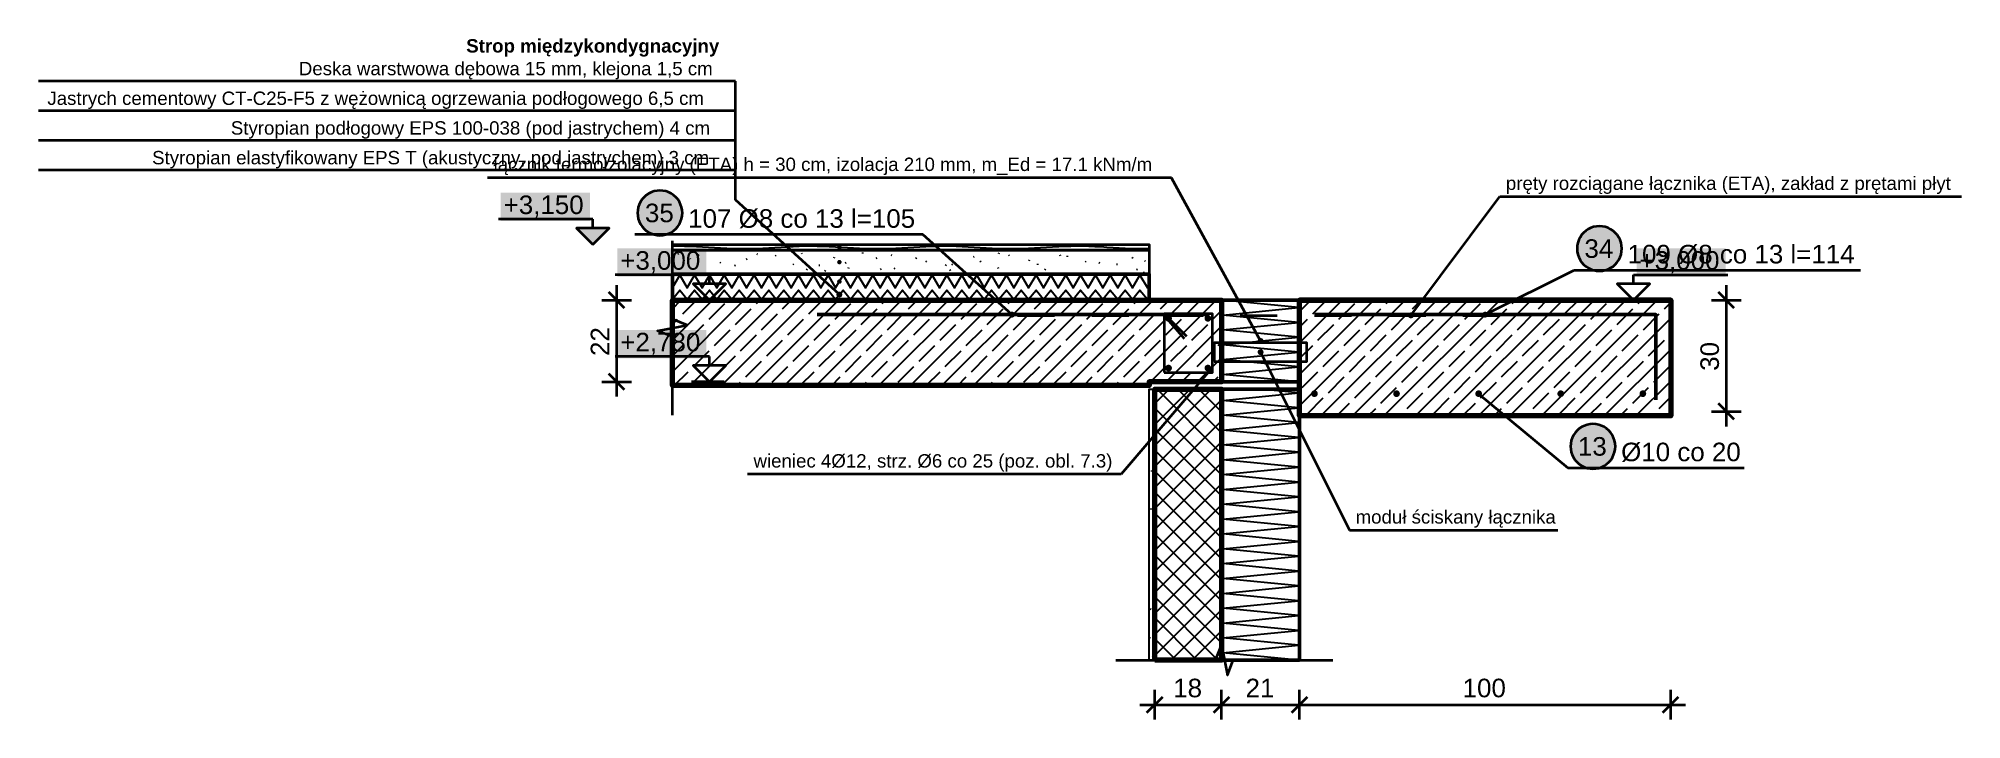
# Model space of a CAD drawing. Header units: metres. Extents: x -3.4 to 50.7, y 1.9 to 9.7.
# Drawn here: x -3.4 to 1.78, y 1.87 to 3.71 of the extents above; entities that cross this region are included whole.
import ezdxf

# ---------------------------------------------------------------- set-up
doc = ezdxf.new("R2010")
doc.units = ezdxf.units.M
doc.linetypes.add('HYDRO_OKNA', pattern=[4.5, 1.5, -3])
doc.linetypes.add('KRESKOWA', pattern=[5.25, 4.2, -1.05])
for name, color, linetype, lineweight in [('A-IZOL-WODNA', 5, 'Continuous', 100), ('A-KRESKOWANIE', 8, 'Continuous', 18), ('A-MASKA', 7, 'Continuous', 18), ('A-OPISY', 2, 'Continuous', 25), ('A-RZEDNE', 1, 'Continuous', 25), ('A-SCIANY-IZOL', 4, 'Continuous', 35), ('A-SCIANY-KONSTR', 7, 'Continuous', 50), ('A-SCIANY-WYK', 8, 'Continuous', 18), ('A-STROPY', 7, 'Continuous', 50), ('A-WARSTWY', 8, 'Continuous', 25), ('K-WYMIARY', 1, 'Continuous', 25), ('K-ZBROJENIE', 1, 'Continuous', 100), ('K-ZBROJENIE-OPIS', 2, 'Continuous', 25)]:
    doc.layers.add(name, color=color, linetype=linetype, lineweight=lineweight)
doc.styles.add('PL_ARIAL', font='arial.ttf')
doc.styles.add('PL_ARIAL_B', font='arialbd.ttf')

msp = doc.modelspace()

# ---------------------------------------------------------------- texts
at = {"layer": 'A-OPISY'}
for s, style, p in [('Strop międzykondygnacyjny', 'PL_ARIAL_B', (-2.2454, 3.6672)), ('Deska warstwowa dębowa 15 mm, klejona 1,5 cm', 'PL_ARIAL', (-2.6964, 3.606)), ('Jastrych cementowy CT-C25-F5 z wężownicą ogrzewania podłogowego 6,5 cm', 'PL_ARIAL', (-3.374, 3.526)), ('Styropian podłogowy EPS 100-038 (pod jastrychem) 4 cm', 'PL_ARIAL', (-2.8797, 3.446)), ('Styropian elastyfikowany EPS T (akustyczny, pod jastrychem) 3 cm', 'PL_ARIAL', (-3.0918, 3.366))]:
    msp.add_text(s, height=0.036, dxfattribs=dict(at, style=style)).set_placement(p)
at = {"layer": 'A-RZEDNE', "style": 'PL_ARIAL'}
for s, p in [('+3,150', (-2.1446, 3.232)), ('+3,000', (-1.8303, 3.082)), ('+3,000', (0.916, 3.082)), ('+2,780', (-1.8303, 2.862))]:
    msp.add_text(s, height=0.05, dxfattribs=at).set_placement(p)
at = {"layer": 'K-WYMIARY', "style": 'PL_ARIAL'}
for s, p in [('22', (-1.86, 2.8496)), ('30', (1.13, 2.8096))]:
    msp.add_text(s, height=0.05, rotation=90, dxfattribs=at).set_placement(p)
for s, p in [('18', (-0.3404, 1.93)), ('21', (-0.1454, 1.93)), ('100', (0.4394, 1.93))]:
    msp.add_text(s, height=0.05, dxfattribs=at).set_placement(p)
at = {"layer": 'K-ZBROJENIE-OPIS', "style": 'PL_ARIAL'}
for s, height, p in [('łącznik termoizolacyjny (ETA) h = 30 cm, izolacja 210 mm, m_Ed = 17.1 kNm/m', 0.036, (-2.1717, 3.348)), ('pręty rozciągane łącznika (ETA), zakład z prętami płyt', 0.036, (0.556, 3.297)), ('35', 0.05, (-1.7638, 3.21)), ('107 Ø8 co 13 l=105', 0.05, (-1.6474, 3.195)), ('34', 0.05, (0.7676, 3.114)), ('109 Ø8 co 13 l=114', 0.05, (0.884, 3.099)), ('13', 0.05, (0.7501, 2.581)), ('Ø10 co 20', 0.05, (0.8665, 2.566)), ('wieniec 4Ø12, strz. Ø6 co 25 (poz. obl. 7.3)', 0.036, (-1.4713, 2.549)), ('moduł ściskany łącznika', 0.036, (0.151, 2.398))]:
    msp.add_text(s, height=height, dxfattribs=at).set_placement(p)

# ---------------------------------------------------------------- hatches: boundary and pattern name
at = {"layer": 'A-MASKA', "true_color": 0xffffff}
for points in [[(-2.1526, 3.213), (-1.9123, 3.213), (-1.9123, 3.29), (-2.1526, 3.29)], [(-1.8383, 3.063), (-1.598, 3.063), (-1.598, 3.14), (-1.8383, 3.14)], [(0.908, 3.063), (1.1483, 3.063), (1.1483, 3.14), (0.908, 3.14)], [(-1.8383, 2.843), (-1.598, 2.843), (-1.598, 2.92), (-1.8383, 2.92)]]:
    msp.add_hatch(color=7, dxfattribs=at).paths.add_polyline_path(points)
at = {"layer": 'A-OPISY', "true_color": 0x000000}
for points in [[(-1.234, 3.1425), (-1.2342, 3.1441), (-1.2348, 3.1455), (-1.2358, 3.1467), (-1.237, 3.1477), (-1.2384, 3.1483), (-1.24, 3.1485), (-1.2416, 3.1483), (-1.243, 3.1477), (-1.2442, 3.1467), (-1.2452, 3.1455), (-1.2458, 3.1441), (-1.246, 3.1425), (-1.2458, 3.1409), (-1.2452, 3.1395), (-1.2442, 3.1383), (-1.243, 3.1373), (-1.2416, 3.1367), (-1.24, 3.1365), (-1.2384, 3.1367), (-1.237, 3.1373), (-1.2358, 3.1383), (-1.2348, 3.1395), (-1.2342, 3.1409)], [(-1.234, 3.1025), (-1.2342, 3.1041), (-1.2348, 3.1055), (-1.2358, 3.1067), (-1.237, 3.1077), (-1.2384, 3.1083), (-1.24, 3.1085), (-1.2416, 3.1083), (-1.243, 3.1077), (-1.2442, 3.1067), (-1.2452, 3.1055), (-1.2458, 3.1041), (-1.246, 3.1025), (-1.2458, 3.1009), (-1.2452, 3.0995), (-1.2442, 3.0983), (-1.243, 3.0973), (-1.2416, 3.0967), (-1.24, 3.0965), (-1.2384, 3.0967), (-1.237, 3.0973), (-1.2358, 3.0983), (-1.2348, 3.0995), (-1.2342, 3.1009)], [(-1.232, 3.015), (-1.2323, 3.0171), (-1.2331, 3.019), (-1.2343, 3.0207), (-1.236, 3.0219), (-1.2379, 3.0227), (-1.24, 3.023), (-1.2421, 3.0227), (-1.244, 3.0219), (-1.2457, 3.0207), (-1.2469, 3.019), (-1.2477, 3.0171), (-1.248, 3.015), (-1.2477, 3.0129), (-1.2469, 3.011), (-1.2457, 3.0093), (-1.244, 3.0081), (-1.2421, 3.0073), (-1.24, 3.007), (-1.2379, 3.0073), (-1.236, 3.0081), (-1.2343, 3.0093), (-1.2331, 3.011), (-1.2323, 3.0129)], [(-1.234, 3.05), (-1.2342, 3.0516), (-1.2348, 3.053), (-1.2358, 3.0542), (-1.237, 3.0552), (-1.2384, 3.0558), (-1.24, 3.056), (-1.2416, 3.0558), (-1.243, 3.0552), (-1.2442, 3.0542), (-1.2452, 3.053), (-1.2458, 3.0516), (-1.246, 3.05), (-1.2458, 3.0484), (-1.2452, 3.047), (-1.2442, 3.0458), (-1.243, 3.0448), (-1.2416, 3.0442), (-1.24, 3.044), (-1.2384, 3.0442), (-1.237, 3.0448), (-1.2358, 3.0458), (-1.2348, 3.047), (-1.2342, 3.0484)], [(-1.234, 3.015), (-1.2342, 3.0166), (-1.2348, 3.018), (-1.2358, 3.0192), (-1.237, 3.0202), (-1.2384, 3.0208), (-1.24, 3.021), (-1.2416, 3.0208), (-1.243, 3.0202), (-1.2442, 3.0192), (-1.2452, 3.018), (-1.2458, 3.0166), (-1.246, 3.015), (-1.2458, 3.0134), (-1.2452, 3.012), (-1.2442, 3.0108), (-1.243, 3.0098), (-1.2416, 3.0092), (-1.24, 3.009), (-1.2384, 3.0092), (-1.237, 3.0098), (-1.2358, 3.0108), (-1.2348, 3.012), (-1.2342, 3.0134)]]:
    msp.add_hatch(color=7, dxfattribs=at).paths.add_polyline_path(points)
at = {"layer": 'A-RZEDNE', "true_color": 0x000000}
msp.add_hatch(color=7, dxfattribs=at).paths.add_polyline_path([(-1.9043, 3.15), (-1.8603, 3.194), (-1.9483, 3.194)])
at = {"layer": 'K-ZBROJENIE', "true_color": 0x000000}
for points in [[(-0.344, 2.951), (-0.344, 2.9501), (-0.3442, 2.9492), (-0.3444, 2.9484), (-0.3447, 2.9476), (-0.3451, 2.9468), (-0.3455, 2.946), (-0.346, 2.9453), (-0.3466, 2.9446), (-0.3473, 2.944), (-0.348, 2.9435), (-0.3488, 2.9431), (-0.3496, 2.9427), (-0.3504, 2.9424), (-0.3512, 2.9422), (-0.3521, 2.942), (-0.353, 2.942), (-0.3539, 2.942), (-0.3548, 2.9422), (-0.3556, 2.9424), (-0.3564, 2.9427), (-0.3572, 2.9431), (-0.358, 2.9435), (-0.3587, 2.944), (-0.3594, 2.9446), (-0.36, 2.9453), (-0.3605, 2.946), (-0.3609, 2.9468), (-0.3613, 2.9476), (-0.3616, 2.9484), (-0.3618, 2.9492), (-0.362, 2.9501), (-0.362, 2.951), (-0.362, 2.9519), (-0.3618, 2.9528), (-0.3616, 2.9536), (-0.3613, 2.9544), (-0.3609, 2.9552), (-0.3605, 2.956), (-0.36, 2.9567), (-0.3594, 2.9574), (-0.3587, 2.958), (-0.358, 2.9585), (-0.3572, 2.9589), (-0.3564, 2.9593), (-0.3556, 2.9596), (-0.3548, 2.9598), (-0.3539, 2.96), (-0.353, 2.96), (-0.3521, 2.96), (-0.3512, 2.9598), (-0.3504, 2.9596), (-0.3496, 2.9593), (-0.3488, 2.9589), (-0.348, 2.9585), (-0.3473, 2.958), (-0.3466, 2.9574), (-0.346, 2.9567), (-0.3455, 2.956), (-0.3451, 2.9552), (-0.3447, 2.9544), (-0.3444, 2.9536), (-0.3442, 2.9528), (-0.344, 2.9519)], [(-0.238, 2.951), (-0.238, 2.9501), (-0.2382, 2.9492), (-0.2384, 2.9484), (-0.2387, 2.9476), (-0.2391, 2.9468), (-0.2395, 2.946), (-0.24, 2.9453), (-0.2406, 2.9446), (-0.2413, 2.944), (-0.242, 2.9435), (-0.2428, 2.9431), (-0.2436, 2.9427), (-0.2444, 2.9424), (-0.2452, 2.9422), (-0.2461, 2.942), (-0.247, 2.942), (-0.2479, 2.942), (-0.2488, 2.9422), (-0.2496, 2.9424), (-0.2504, 2.9427), (-0.2512, 2.9431), (-0.252, 2.9435), (-0.2527, 2.944), (-0.2534, 2.9446), (-0.254, 2.9453), (-0.2545, 2.946), (-0.2549, 2.9468), (-0.2553, 2.9476), (-0.2556, 2.9484), (-0.2558, 2.9492), (-0.256, 2.9501), (-0.256, 2.951), (-0.256, 2.9519), (-0.2558, 2.9528), (-0.2556, 2.9536), (-0.2553, 2.9544), (-0.2549, 2.9552), (-0.2545, 2.956), (-0.254, 2.9567), (-0.2534, 2.9574), (-0.2527, 2.958), (-0.252, 2.9585), (-0.2512, 2.9589), (-0.2504, 2.9593), (-0.2496, 2.9596), (-0.2488, 2.9598), (-0.2479, 2.96), (-0.247, 2.96), (-0.2461, 2.96), (-0.2452, 2.9598), (-0.2444, 2.9596), (-0.2436, 2.9593), (-0.2428, 2.9589), (-0.242, 2.9585), (-0.2413, 2.958), (-0.2406, 2.9574), (-0.24, 2.9567), (-0.2395, 2.956), (-0.2391, 2.9552), (-0.2387, 2.9544), (-0.2384, 2.9536), (-0.2382, 2.9528), (-0.238, 2.9519)], [(-0.344, 2.817), (-0.344, 2.8161), (-0.3442, 2.8152), (-0.3444, 2.8144), (-0.3447, 2.8136), (-0.3451, 2.8128), (-0.3455, 2.812), (-0.346, 2.8113), (-0.3466, 2.8106), (-0.3473, 2.81), (-0.348, 2.8095), (-0.3488, 2.8091), (-0.3496, 2.8087), (-0.3504, 2.8084), (-0.3512, 2.8082), (-0.3521, 2.808), (-0.353, 2.808), (-0.3539, 2.808), (-0.3548, 2.8082), (-0.3556, 2.8084), (-0.3564, 2.8087), (-0.3572, 2.8091), (-0.358, 2.8095), (-0.3587, 2.81), (-0.3594, 2.8106), (-0.36, 2.8113), (-0.3605, 2.812), (-0.3609, 2.8128), (-0.3613, 2.8136), (-0.3616, 2.8144), (-0.3618, 2.8152), (-0.362, 2.8161), (-0.362, 2.817), (-0.362, 2.8179), (-0.3618, 2.8188), (-0.3616, 2.8196), (-0.3613, 2.8204), (-0.3609, 2.8212), (-0.3605, 2.822), (-0.36, 2.8227), (-0.3594, 2.8234), (-0.3587, 2.824), (-0.358, 2.8245), (-0.3572, 2.8249), (-0.3564, 2.8253), (-0.3556, 2.8256), (-0.3548, 2.8258), (-0.3539, 2.826), (-0.353, 2.826), (-0.3521, 2.826), (-0.3512, 2.8258), (-0.3504, 2.8256), (-0.3496, 2.8253), (-0.3488, 2.8249), (-0.348, 2.8245), (-0.3473, 2.824), (-0.3466, 2.8234), (-0.346, 2.8227), (-0.3455, 2.822), (-0.3451, 2.8212), (-0.3447, 2.8204), (-0.3444, 2.8196), (-0.3442, 2.8188), (-0.344, 2.8179)], [(-0.238, 2.817), (-0.238, 2.8161), (-0.2382, 2.8152), (-0.2384, 2.8144), (-0.2387, 2.8136), (-0.2391, 2.8128), (-0.2395, 2.812), (-0.24, 2.8113), (-0.2406, 2.8106), (-0.2413, 2.81), (-0.242, 2.8095), (-0.2428, 2.8091), (-0.2436, 2.8087), (-0.2444, 2.8084), (-0.2452, 2.8082), (-0.2461, 2.808), (-0.247, 2.808), (-0.2479, 2.808), (-0.2488, 2.8082), (-0.2496, 2.8084), (-0.2504, 2.8087), (-0.2512, 2.8091), (-0.252, 2.8095), (-0.2527, 2.81), (-0.2534, 2.8106), (-0.254, 2.8113), (-0.2545, 2.812), (-0.2549, 2.8128), (-0.2553, 2.8136), (-0.2556, 2.8144), (-0.2558, 2.8152), (-0.256, 2.8161), (-0.256, 2.817), (-0.256, 2.8179), (-0.2558, 2.8188), (-0.2556, 2.8196), (-0.2553, 2.8204), (-0.2549, 2.8212), (-0.2545, 2.822), (-0.254, 2.8227), (-0.2534, 2.8234), (-0.2527, 2.824), (-0.252, 2.8245), (-0.2512, 2.8249), (-0.2504, 2.8253), (-0.2496, 2.8256), (-0.2488, 2.8258), (-0.2479, 2.826), (-0.247, 2.826), (-0.2461, 2.826), (-0.2452, 2.8258), (-0.2444, 2.8256), (-0.2436, 2.8253), (-0.2428, 2.8249), (-0.242, 2.8245), (-0.2413, 2.824), (-0.2406, 2.8234), (-0.24, 2.8227), (-0.2395, 2.822), (-0.2391, 2.8212), (-0.2387, 2.8204), (-0.2384, 2.8196), (-0.2382, 2.8188), (-0.238, 2.8179)], [(0.049, 2.748), (0.049, 2.7471), (0.0488, 2.7462), (0.0486, 2.7454), (0.0483, 2.7446), (0.0479, 2.7438), (0.0475, 2.743), (0.047, 2.7423), (0.0464, 2.7416), (0.0457, 2.741), (0.045, 2.7405), (0.0442, 2.7401), (0.0434, 2.7397), (0.0426, 2.7394), (0.0418, 2.7392), (0.0409, 2.739), (0.04, 2.739), (0.0391, 2.739), (0.0382, 2.7392), (0.0374, 2.7394), (0.0366, 2.7397), (0.0358, 2.7401), (0.035, 2.7405), (0.0343, 2.741), (0.0336, 2.7416), (0.033, 2.7423), (0.0325, 2.743), (0.0321, 2.7438), (0.0317, 2.7446), (0.0314, 2.7454), (0.0312, 2.7462), (0.031, 2.7471), (0.031, 2.748), (0.031, 2.7489), (0.0312, 2.7498), (0.0314, 2.7506), (0.0317, 2.7514), (0.0321, 2.7522), (0.0325, 2.753), (0.033, 2.7537), (0.0336, 2.7544), (0.0343, 2.755), (0.035, 2.7555), (0.0358, 2.7559), (0.0366, 2.7563), (0.0374, 2.7566), (0.0382, 2.7568), (0.0391, 2.757), (0.04, 2.757), (0.0409, 2.757), (0.0418, 2.7568), (0.0426, 2.7566), (0.0434, 2.7563), (0.0442, 2.7559), (0.045, 2.7555), (0.0457, 2.755), (0.0464, 2.7544), (0.047, 2.7537), (0.0475, 2.753), (0.0479, 2.7522), (0.0483, 2.7514), (0.0486, 2.7506), (0.0488, 2.7498), (0.049, 2.7489)], [(0.2702, 2.748), (0.2702, 2.7471), (0.2701, 2.7462), (0.2699, 2.7454), (0.2696, 2.7446), (0.2692, 2.7438), (0.2687, 2.743), (0.2682, 2.7423), (0.2676, 2.7416), (0.267, 2.741), (0.2663, 2.7405), (0.2655, 2.7401), (0.2647, 2.7397), (0.2639, 2.7394), (0.263, 2.7392), (0.2621, 2.739), (0.2612, 2.739), (0.2604, 2.739), (0.2595, 2.7392), (0.2586, 2.7394), (0.2578, 2.7397), (0.257, 2.7401), (0.2562, 2.7405), (0.2555, 2.741), (0.2549, 2.7416), (0.2543, 2.7423), (0.2538, 2.743), (0.2533, 2.7438), (0.2529, 2.7446), (0.2526, 2.7454), (0.2524, 2.7462), (0.2523, 2.7471), (0.2522, 2.748), (0.2523, 2.7489), (0.2524, 2.7498), (0.2526, 2.7506), (0.2529, 2.7514), (0.2533, 2.7522), (0.2538, 2.753), (0.2543, 2.7537), (0.2549, 2.7544), (0.2555, 2.755), (0.2562, 2.7555), (0.257, 2.7559), (0.2578, 2.7563), (0.2586, 2.7566), (0.2595, 2.7568), (0.2604, 2.757), (0.2612, 2.757), (0.2621, 2.757), (0.263, 2.7568), (0.2639, 2.7566), (0.2647, 2.7563), (0.2655, 2.7559), (0.2663, 2.7555), (0.267, 2.755), (0.2676, 2.7544), (0.2682, 2.7537), (0.2687, 2.753), (0.2692, 2.7522), (0.2696, 2.7514), (0.2699, 2.7506), (0.2701, 2.7498), (0.2702, 2.7489)], [(0.4915, 2.748), (0.4915, 2.7471), (0.4913, 2.7462), (0.4911, 2.7454), (0.4908, 2.7446), (0.4904, 2.7438), (0.49, 2.743), (0.4895, 2.7423), (0.4889, 2.7416), (0.4882, 2.741), (0.4875, 2.7405), (0.4867, 2.7401), (0.4859, 2.7397), (0.4851, 2.7394), (0.4843, 2.7392), (0.4834, 2.739), (0.4825, 2.739), (0.4816, 2.739), (0.4807, 2.7392), (0.4799, 2.7394), (0.4791, 2.7397), (0.4783, 2.7401), (0.4775, 2.7405), (0.4768, 2.741), (0.4761, 2.7416), (0.4755, 2.7423), (0.475, 2.743), (0.4746, 2.7438), (0.4742, 2.7446), (0.4739, 2.7454), (0.4737, 2.7462), (0.4735, 2.7471), (0.4735, 2.748), (0.4735, 2.7489), (0.4737, 2.7498), (0.4739, 2.7506), (0.4742, 2.7514), (0.4746, 2.7522), (0.475, 2.753), (0.4755, 2.7537), (0.4761, 2.7544), (0.4768, 2.755), (0.4775, 2.7555), (0.4783, 2.7559), (0.4791, 2.7563), (0.4799, 2.7566), (0.4807, 2.7568), (0.4816, 2.757), (0.4825, 2.757), (0.4834, 2.757), (0.4843, 2.7568), (0.4851, 2.7566), (0.4859, 2.7563), (0.4867, 2.7559), (0.4875, 2.7555), (0.4882, 2.755), (0.4889, 2.7544), (0.4895, 2.7537), (0.49, 2.753), (0.4904, 2.7522), (0.4908, 2.7514), (0.4911, 2.7506), (0.4913, 2.7498), (0.4915, 2.7489)], [(0.7127, 2.748), (0.7127, 2.7471), (0.7126, 2.7462), (0.7124, 2.7454), (0.7121, 2.7446), (0.7117, 2.7438), (0.7112, 2.743), (0.7107, 2.7423), (0.7101, 2.7416), (0.7095, 2.741), (0.7088, 2.7405), (0.708, 2.7401), (0.7072, 2.7397), (0.7064, 2.7394), (0.7055, 2.7392), (0.7046, 2.739), (0.7037, 2.739), (0.7029, 2.739), (0.702, 2.7392), (0.7011, 2.7394), (0.7003, 2.7397), (0.6995, 2.7401), (0.6987, 2.7405), (0.698, 2.741), (0.6974, 2.7416), (0.6968, 2.7423), (0.6963, 2.743), (0.6958, 2.7438), (0.6954, 2.7446), (0.6951, 2.7454), (0.6949, 2.7462), (0.6948, 2.7471), (0.6947, 2.748), (0.6948, 2.7489), (0.6949, 2.7498), (0.6951, 2.7506), (0.6954, 2.7514), (0.6958, 2.7522), (0.6963, 2.753), (0.6968, 2.7537), (0.6974, 2.7544), (0.698, 2.755), (0.6987, 2.7555), (0.6995, 2.7559), (0.7003, 2.7563), (0.7011, 2.7566), (0.702, 2.7568), (0.7029, 2.757), (0.7037, 2.757), (0.7046, 2.757), (0.7055, 2.7568), (0.7064, 2.7566), (0.7072, 2.7563), (0.708, 2.7559), (0.7088, 2.7555), (0.7095, 2.755), (0.7101, 2.7544), (0.7107, 2.7537), (0.7112, 2.753), (0.7117, 2.7522), (0.7121, 2.7514), (0.7124, 2.7506), (0.7126, 2.7498), (0.7127, 2.7489)], [(0.934, 2.748), (0.934, 2.7471), (0.9338, 2.7462), (0.9336, 2.7454), (0.9333, 2.7446), (0.9329, 2.7438), (0.9325, 2.743), (0.932, 2.7423), (0.9314, 2.7416), (0.9307, 2.741), (0.93, 2.7405), (0.9292, 2.7401), (0.9284, 2.7397), (0.9276, 2.7394), (0.9268, 2.7392), (0.9259, 2.739), (0.925, 2.739), (0.9241, 2.739), (0.9232, 2.7392), (0.9224, 2.7394), (0.9216, 2.7397), (0.9208, 2.7401), (0.92, 2.7405), (0.9193, 2.741), (0.9186, 2.7416), (0.918, 2.7423), (0.9175, 2.743), (0.9171, 2.7438), (0.9167, 2.7446), (0.9164, 2.7454), (0.9162, 2.7462), (0.916, 2.7471), (0.916, 2.748), (0.916, 2.7489), (0.9162, 2.7498), (0.9164, 2.7506), (0.9167, 2.7514), (0.9171, 2.7522), (0.9175, 2.753), (0.918, 2.7537), (0.9186, 2.7544), (0.9193, 2.755), (0.92, 2.7555), (0.9208, 2.7559), (0.9216, 2.7563), (0.9224, 2.7566), (0.9232, 2.7568), (0.9241, 2.757), (0.925, 2.757), (0.9259, 2.757), (0.9268, 2.7568), (0.9276, 2.7566), (0.9284, 2.7563), (0.9292, 2.7559), (0.93, 2.7555), (0.9307, 2.755), (0.9314, 2.7544), (0.932, 2.7537), (0.9325, 2.753), (0.9329, 2.7522), (0.9333, 2.7514), (0.9336, 2.7506), (0.9338, 2.7498), (0.934, 2.7489)]]:
    msp.add_hatch(color=7, dxfattribs=at).paths.add_polyline_path(points)
at = {"layer": 'K-ZBROJENIE-OPIS', "true_color": 0xffffff}
for points in [[(-1.663, 3.235), (-1.6635, 3.2429), (-1.665, 3.2506), (-1.6676, 3.2581), (-1.6711, 3.2652), (-1.6755, 3.2718), (-1.6807, 3.2777), (-1.6866, 3.2829), (-1.6932, 3.2873), (-1.7003, 3.2908), (-1.7077, 3.2934), (-1.7155, 3.2949), (-1.7234, 3.2954), (-1.7313, 3.2949), (-1.739, 3.2934), (-1.7465, 3.2908), (-1.7536, 3.2873), (-1.7602, 3.2829), (-1.7661, 3.2777), (-1.7713, 3.2718), (-1.7757, 3.2652), (-1.7792, 3.2581), (-1.7817, 3.2506), (-1.7833, 3.2429), (-1.7838, 3.235), (-1.7833, 3.2271), (-1.7817, 3.2194), (-1.7792, 3.2119), (-1.7757, 3.2048), (-1.7713, 3.1982), (-1.7661, 3.1923), (-1.7602, 3.1871), (-1.7536, 3.1827), (-1.7465, 3.1792), (-1.739, 3.1766), (-1.7313, 3.1751), (-1.7234, 3.1746), (-1.7155, 3.1751), (-1.7077, 3.1766), (-1.7003, 3.1792), (-1.6932, 3.1827), (-1.6866, 3.1871), (-1.6807, 3.1923), (-1.6755, 3.1982), (-1.6711, 3.2048), (-1.6676, 3.2119), (-1.665, 3.2194), (-1.6635, 3.2271)], [(0.8684, 3.139), (0.8679, 3.1469), (0.8664, 3.1546), (0.8638, 3.1621), (0.8603, 3.1692), (0.8559, 3.1758), (0.8507, 3.1817), (0.8448, 3.1869), (0.8382, 3.1913), (0.8311, 3.1948), (0.8236, 3.1974), (0.8159, 3.1989), (0.808, 3.1994), (0.8001, 3.1989), (0.7924, 3.1974), (0.7849, 3.1948), (0.7778, 3.1913), (0.7712, 3.1869), (0.7653, 3.1817), (0.7601, 3.1758), (0.7557, 3.1692), (0.7522, 3.1621), (0.7496, 3.1546), (0.7481, 3.1469), (0.7476, 3.139), (0.7481, 3.1311), (0.7496, 3.1234), (0.7522, 3.1159), (0.7557, 3.1088), (0.7601, 3.1022), (0.7653, 3.0963), (0.7712, 3.0911), (0.7778, 3.0867), (0.7849, 3.0832), (0.7924, 3.0806), (0.8001, 3.0791), (0.808, 3.0786), (0.8159, 3.0791), (0.8236, 3.0806), (0.8311, 3.0832), (0.8382, 3.0867), (0.8448, 3.0911), (0.8507, 3.0963), (0.8559, 3.1022), (0.8603, 3.1088), (0.8638, 3.1159), (0.8664, 3.1234), (0.8679, 3.1311)], [(0.8509, 2.606), (0.8504, 2.6139), (0.8489, 2.6216), (0.8463, 2.6291), (0.8428, 2.6362), (0.8384, 2.6428), (0.8332, 2.6487), (0.8273, 2.6539), (0.8207, 2.6583), (0.8136, 2.6618), (0.8061, 2.6644), (0.7984, 2.6659), (0.7905, 2.6664), (0.7826, 2.6659), (0.7749, 2.6644), (0.7674, 2.6618), (0.7603, 2.6583), (0.7537, 2.6539), (0.7478, 2.6487), (0.7426, 2.6428), (0.7382, 2.6362), (0.7347, 2.6291), (0.7321, 2.6216), (0.7306, 2.6139), (0.7301, 2.606), (0.7306, 2.5981), (0.7321, 2.5904), (0.7347, 2.5829), (0.7382, 2.5758), (0.7426, 2.5692), (0.7478, 2.5633), (0.7537, 2.5581), (0.7603, 2.5537), (0.7674, 2.5502), (0.7749, 2.5476), (0.7826, 2.5461), (0.7905, 2.5456), (0.7984, 2.5461), (0.8061, 2.5476), (0.8136, 2.5502), (0.8207, 2.5537), (0.8273, 2.5581), (0.8332, 2.5633), (0.8384, 2.5692), (0.8428, 2.5758), (0.8463, 2.5829), (0.8489, 2.5904), (0.8504, 2.5981)]]:
    msp.add_hatch(color=7, dxfattribs=at).paths.add_polyline_path(points)
at = {"layer": 'K-ZBROJENIE-OPIS', "true_color": 0x000000}
for points in [[(-0.767, 2.961), (-0.7673, 2.9631), (-0.7681, 2.965), (-0.7693, 2.9667), (-0.771, 2.9679), (-0.7729, 2.9687), (-0.775, 2.969), (-0.7771, 2.9687), (-0.779, 2.9679), (-0.7807, 2.9667), (-0.7819, 2.965), (-0.7827, 2.9631), (-0.783, 2.961), (-0.7827, 2.9589), (-0.7819, 2.957), (-0.7807, 2.9553), (-0.779, 2.9541), (-0.7771, 2.9533), (-0.775, 2.953), (-0.7729, 2.9533), (-0.771, 2.9541), (-0.7693, 2.9553), (-0.7681, 2.957), (-0.7673, 2.9589)], [(0.308, 2.959), (0.3077, 2.9611), (0.3069, 2.963), (0.3057, 2.9647), (0.304, 2.9659), (0.3021, 2.9667), (0.3, 2.967), (0.2979, 2.9667), (0.296, 2.9659), (0.2943, 2.9647), (0.2931, 2.963), (0.2923, 2.9611), (0.292, 2.959), (0.2923, 2.9569), (0.2931, 2.955), (0.2943, 2.9533), (0.296, 2.9521), (0.2979, 2.9513), (0.3, 2.951), (0.3021, 2.9513), (0.304, 2.9521), (0.3057, 2.9533), (0.3069, 2.955), (0.3077, 2.9569)], [(0.508, 2.961), (0.5077, 2.9631), (0.5069, 2.965), (0.5057, 2.9667), (0.504, 2.9679), (0.5021, 2.9687), (0.5, 2.969), (0.4979, 2.9687), (0.496, 2.9679), (0.4943, 2.9667), (0.4931, 2.965), (0.4923, 2.9631), (0.492, 2.961), (0.4923, 2.9589), (0.4931, 2.957), (0.4943, 2.9553), (0.496, 2.9541), (0.4979, 2.9533), (0.5, 2.953), (0.5021, 2.9533), (0.504, 2.9541), (0.5057, 2.9553), (0.5069, 2.957), (0.5077, 2.9589)], [(-0.097, 2.89), (-0.0973, 2.8921), (-0.0981, 2.894), (-0.0993, 2.8957), (-0.101, 2.8969), (-0.1029, 2.8977), (-0.105, 2.898), (-0.1071, 2.8977), (-0.109, 2.8969), (-0.1107, 2.8957), (-0.1119, 2.894), (-0.1127, 2.8921), (-0.113, 2.89), (-0.1127, 2.8879), (-0.1119, 2.886), (-0.1107, 2.8843), (-0.109, 2.8831), (-0.1071, 2.8823), (-0.105, 2.882), (-0.1029, 2.8823), (-0.101, 2.8831), (-0.0993, 2.8843), (-0.0981, 2.886), (-0.0973, 2.8879)], [(-0.097, 2.86), (-0.0973, 2.8621), (-0.0981, 2.864), (-0.0993, 2.8657), (-0.101, 2.8669), (-0.1029, 2.8677), (-0.105, 2.868), (-0.1071, 2.8677), (-0.109, 2.8669), (-0.1107, 2.8657), (-0.1119, 2.864), (-0.1127, 2.8621), (-0.113, 2.86), (-0.1127, 2.8579), (-0.1119, 2.856), (-0.1107, 2.8543), (-0.109, 2.8531), (-0.1071, 2.8523), (-0.105, 2.852), (-0.1029, 2.8523), (-0.101, 2.8531), (-0.0993, 2.8543), (-0.0981, 2.856), (-0.0973, 2.8579)], [(-0.233, 2.811), (-0.2333, 2.8131), (-0.2341, 2.815), (-0.2353, 2.8167), (-0.237, 2.8179), (-0.2389, 2.8187), (-0.241, 2.819), (-0.2431, 2.8187), (-0.245, 2.8179), (-0.2467, 2.8167), (-0.2479, 2.815), (-0.2487, 2.8131), (-0.249, 2.811), (-0.2487, 2.8089), (-0.2479, 2.807), (-0.2467, 2.8053), (-0.245, 2.8041), (-0.2431, 2.8033), (-0.241, 2.803), (-0.2389, 2.8033), (-0.237, 2.8041), (-0.2353, 2.8053), (-0.2341, 2.807), (-0.2333, 2.8089)], [(0.4905, 2.748), (0.4902, 2.7501), (0.4894, 2.752), (0.4882, 2.7537), (0.4865, 2.7549), (0.4846, 2.7557), (0.4825, 2.756), (0.4804, 2.7557), (0.4785, 2.7549), (0.4768, 2.7537), (0.4756, 2.752), (0.4748, 2.7501), (0.4745, 2.748), (0.4748, 2.7459), (0.4756, 2.744), (0.4768, 2.7423), (0.4785, 2.7411), (0.4804, 2.7403), (0.4825, 2.74), (0.4846, 2.7403), (0.4865, 2.7411), (0.4882, 2.7423), (0.4894, 2.744), (0.4902, 2.7459)]]:
    msp.add_hatch(color=7, dxfattribs=at).paths.add_polyline_path(points)

# ---------------------------------------------------------------- linework, layer by layer
at = {"layer": 'A-IZOL-WODNA', "lineweight": 100, "ltscale": 0.02, "true_color": 0x000000}
msp.add_lwpolyline([(0, 3.001), (1, 3.001)], dxfattribs=at)
at = {"layer": 'A-IZOL-WODNA', "linetype": 'HYDRO_OKNA', "lineweight": 50, "ltscale": 0.02, "true_color": 0xffffff, "flags": 128}
msp.add_lwpolyline([(0, 3.001), (1, 3.001)], dxfattribs=at)
at = {"layer": 'A-KRESKOWANIE', "lineweight": 25, "ltscale": 0.02}
for points in [[(-1.69, 3.146), (-1.6737, 3.1461), (-1.6575, 3.1459), (-1.6412, 3.1454), (-1.6249, 3.1447), (-1.6087, 3.1438), (-1.5924, 3.1428), (-1.5761, 3.1418), (-1.5599, 3.1408), (-1.5436, 3.14), (-1.5273, 3.1394), (-1.5111, 3.139), (-1.4948, 3.1389), (-1.4785, 3.1391), (-1.4623, 3.1396), (-1.446, 3.1403), (-1.4297, 3.1411), (-1.4135, 3.1421), (-1.3972, 3.1431), (-1.3809, 3.1441), (-1.3647, 3.1449), (-1.3484, 3.1456), (-1.3322, 3.146), (-1.3159, 3.1461), (-1.2996, 3.1459), (-1.2834, 3.1455), (-1.2671, 3.1448), (-1.2508, 3.1439), (-1.2346, 3.1429), (-1.2183, 3.1419), (-1.202, 3.141), (-1.1858, 3.1401), (-1.1695, 3.1394), (-1.1532, 3.139), (-1.137, 3.1389), (-1.1207, 3.1391), (-1.1044, 3.1395), (-1.0882, 3.1402), (-1.0719, 3.141), (-1.0556, 3.142), (-1.0394, 3.143), (-1.0231, 3.144), (-1.0068, 3.1448), (-0.9906, 3.1455), (-0.9743, 3.1459), (-0.958, 3.1461), (-0.9418, 3.146), (-0.9255, 3.1456), (-0.9092, 3.1449), (-0.893, 3.144), (-0.8767, 3.1431), (-0.8604, 3.1421), (-0.8442, 3.1411), (-0.8279, 3.1402), (-0.8116, 3.1395), (-0.7954, 3.1391), (-0.7791, 3.1389), (-0.7628, 3.139), (-0.7466, 3.1394), (-0.7303, 3.1401), (-0.7141, 3.1409), (-0.6978, 3.1419), (-0.6815, 3.1429), (-0.6653, 3.1439), (-0.649, 3.1447), (-0.6327, 3.1454), (-0.6165, 3.1459), (-0.6002, 3.1461), (-0.5839, 3.146), (-0.5677, 3.1456), (-0.5514, 3.145), (-0.5351, 3.1442), (-0.5189, 3.1432), (-0.5026, 3.1422), (-0.4863, 3.1412), (-0.4701, 3.1403), (-0.4538, 3.1396), (-0.4375, 3.1391), (-0.4213, 3.1389), (-0.405, 3.139)], [(-1.6752, 3.1242), (-1.6729, 3.1257)], [(-1.641, 3.1101), (-1.6423, 3.1125)], [(-1.6181, 3.1197), (-1.6201, 3.1217)], [(-1.4907, 3.1103), (-1.4883, 3.1116)], [(-1.4602, 3.1229), (-1.4627, 3.1241)], [(-1.4124, 3.1196), (-1.4099, 3.121)], [(-1.34, 3.1244), (-1.3411, 3.127)], [(-1.2539, 3.1127), (-1.2535, 3.1155)], [(-1.1768, 3.1255), (-1.1765, 3.1283)], [(-1.1407, 3.1124), (-1.1383, 3.1138)], [(-1.0982, 3.1207), (-1.1008, 3.1216)], [(-1.0337, 3.1125), (-1.0323, 3.1149)], [(-0.879, 3.1165), (-0.8766, 3.1179)], [(-0.8105, 3.125), (-0.8097, 3.1276)], [(-0.7813, 3.119), (-0.7831, 3.1211)], [(-0.6439, 3.1193), (-0.6446, 3.122)], [(-0.6251, 3.1165), (-0.6252, 3.1193)], [(-0.4492, 3.1124), (-0.451, 3.1146)], [(-1.69, 3.033), (-1.67, 3.067), (-1.65, 3.033), (-1.63, 3.067), (-1.61, 3.033), (-1.59, 3.067), (-1.57, 3.033), (-1.55, 3.067), (-1.53, 3.033), (-1.51, 3.067), (-1.49, 3.033), (-1.47, 3.067), (-1.45, 3.033), (-1.43, 3.067), (-1.41, 3.033), (-1.39, 3.067), (-1.37, 3.033), (-1.35, 3.067), (-1.33, 3.033), (-1.31, 3.067), (-1.29, 3.033), (-1.27, 3.067), (-1.25, 3.033), (-1.23, 3.067), (-1.21, 3.033), (-1.19, 3.067), (-1.17, 3.033), (-1.15, 3.067), (-1.13, 3.033), (-1.11, 3.067), (-1.09, 3.033), (-1.07, 3.067), (-1.05, 3.033), (-1.03, 3.067), (-1.01, 3.033), (-0.99, 3.067), (-0.97, 3.033), (-0.95, 3.067), (-0.93, 3.033), (-0.91, 3.067), (-0.89, 3.033), (-0.87, 3.067), (-0.85, 3.033), (-0.83, 3.067), (-0.81, 3.033), (-0.79, 3.067), (-0.77, 3.033), (-0.75, 3.067), (-0.73, 3.033), (-0.71, 3.067), (-0.69, 3.033), (-0.67, 3.067), (-0.65, 3.033), (-0.63, 3.067), (-0.61, 3.033), (-0.59, 3.067), (-0.57, 3.033), (-0.55, 3.067), (-0.53, 3.033), (-0.51, 3.067), (-0.49, 3.033), (-0.47, 3.067), (-0.45, 3.033), (-0.43, 3.067), (-0.41, 3.033), (-0.405, 3.0415)], [(-1.559, 3.0999), (-1.5611, 3.1017)], [(-1.5224, 3.0937), (-1.5196, 3.094)], [(-1.3641, 3.0958), (-1.3626, 3.0982)], [(-1.3281, 3.082), (-1.3267, 3.0844)], [(-1.2955, 3.0944), (-1.2927, 3.0947)], [(-1.2789, 3.0783), (-1.2771, 3.0804)], [(-1.2244, 3.1005), (-1.2217, 3.1013)], [(-1.2156, 3.0856), (-1.2142, 3.0881)], [(-1.1291, 3.0822), (-1.1269, 3.084)], [(-1.0919, 3.0845), (-1.0897, 3.0862)], [(-1.0044, 3.1037), (-1.0069, 3.105)], [(-0.9537, 3.0931), (-0.9524, 3.0957)], [(-0.9408, 3.0794), (-0.9425, 3.0817)], [(-0.9367, 3.0954), (-0.9342, 3.0966)], [(-0.8588, 3.1027), (-0.8606, 3.1049)], [(-0.8114, 3.0849), (-0.8118, 3.0877)], [(-0.7287, 3.1058), (-0.7278, 3.1084)], [(-0.7053, 3.0955), (-0.7053, 3.0983)], [(-0.6865, 3.0821), (-0.6844, 3.084)], [(-0.577, 3.1033), (-0.5749, 3.1051)], [(-0.5386, 3.0994), (-0.541, 3.1008)], [(-0.4906, 3.0958), (-0.4933, 3.0963)], [(-0.4391, 3.0828), (-0.4365, 3.0839)], [(-0.4182, 3.0733), (-0.421, 3.0737)], [(-0.4147, 3.1041), (-0.4167, 3.1061)], [(-1.69, 3.003), (-1.67, 3.027), (-1.65, 3.003), (-1.63, 3.027), (-1.61, 3.003), (-1.59, 3.027), (-1.57, 3.003), (-1.55, 3.027), (-1.53, 3.003), (-1.51, 3.027), (-1.49, 3.003), (-1.47, 3.027), (-1.45, 3.003), (-1.43, 3.027), (-1.41, 3.003), (-1.39, 3.027), (-1.37, 3.003), (-1.35, 3.027), (-1.33, 3.003), (-1.31, 3.027), (-1.29, 3.003), (-1.27, 3.027), (-1.25, 3.003), (-1.23, 3.027), (-1.21, 3.003), (-1.19, 3.027), (-1.17, 3.003), (-1.15, 3.027), (-1.13, 3.003), (-1.11, 3.027), (-1.09, 3.003), (-1.07, 3.027), (-1.05, 3.003), (-1.03, 3.027), (-1.01, 3.003), (-0.99, 3.027), (-0.97, 3.003), (-0.95, 3.027), (-0.93, 3.003), (-0.91, 3.027), (-0.89, 3.003), (-0.87, 3.027), (-0.85, 3.003), (-0.83, 3.027), (-0.81, 3.003), (-0.79, 3.027), (-0.77, 3.003), (-0.75, 3.027), (-0.73, 3.003), (-0.71, 3.027), (-0.69, 3.003), (-0.67, 3.027), (-0.65, 3.003), (-0.63, 3.027), (-0.61, 3.003), (-0.59, 3.027), (-0.57, 3.003), (-0.55, 3.027), (-0.53, 3.003), (-0.51, 3.027), (-0.49, 3.003), (-0.47, 3.027), (-0.45, 3.003), (-0.43, 3.027), (-0.41, 3.003), (-0.405, 3.009)], [(-1.69, 2.8072), (-1.4972, 3)], [(-1.69, 2.8921), (-1.5821, 3)], [(-1.69, 2.9769), (-1.6669, 3)], [(-1.6617, 2.9628), (-1.6245, 3)], [(-1.6423, 2.77), (-1.4123, 3)], [(-1.591, 2.9486), (-1.5486, 2.9911)], [(-1.5575, 2.77), (-1.3275, 3)], [(-1.5203, 2.9345), (-1.4779, 2.9769)], [(-1.4726, 2.77), (-1.2426, 3)], [(-1.4637, 2.9911), (-1.4548, 3)], [(-1.4496, 2.9204), (-1.4071, 2.9628)], [(-1.393, 2.9769), (-1.3699, 3)], [(-1.3878, 2.77), (-1.1578, 3)], [(-1.3223, 2.9628), (-1.2851, 3)], [(-1.3029, 2.77), (-1.0729, 3)], [(-1.2516, 2.9486), (-1.2092, 2.9911)], [(-1.2181, 2.77), (-0.9881, 3)], [(-1.1809, 2.9345), (-1.1384, 2.9769)], [(-1.1332, 2.77), (-0.9032, 3)], [(-1.1243, 2.9911), (-1.1154, 3)], [(-1.1102, 2.9204), (-1.0677, 2.9628)], [(-1.0536, 2.9769), (-1.0305, 3)], [(-1.0484, 2.77), (-0.8184, 3)], [(-0.9829, 2.9628), (-0.9457, 3)], [(-0.9635, 2.77), (-0.7335, 3)], [(-0.9122, 2.9486), (-0.8697, 2.9911)], [(-0.8787, 2.77), (-0.6487, 3)], [(-0.8415, 2.9345), (-0.799, 2.9769)], [(-0.7938, 2.77), (-0.5638, 3)], [(-0.7849, 2.9911), (-0.776, 3)], [(-0.7707, 2.9204), (-0.7283, 2.9628)], [(-0.7142, 2.9769), (-0.6911, 3)], [(-0.709, 2.77), (-0.479, 3)], [(-0.6435, 2.9628), (-0.6062, 3)], [(-0.6241, 2.77), (-0.3941, 3)], [(-0.5728, 2.9486), (-0.5303, 2.9911)], [(-0.5393, 2.77), (-0.3093, 3)], [(-0.502, 2.9345), (-0.4596, 2.9769)], [(-0.4544, 2.77), (-0.2244, 3)], [(-0.4455, 2.9911), (-0.4365, 3)], [(-0.4313, 2.9204), (-0.3889, 2.9628)], [(-0.3748, 2.9769), (-0.3517, 3)], [(-0.3041, 2.9628), (-0.2668, 3)], [(-0.2333, 2.9486), (-0.21, 2.972)], [(-0.003, 2.78), (-0.207, 2.8), (-0.003, 2.82), (-0.207, 2.84), (-0.003, 2.86), (-0.207, 2.88), (-0.003, 2.9), (-0.207, 2.92), (-0.003, 2.94), (-0.207, 2.96), (-0.003, 2.98), (-0.207, 3), (-0.207, 3)], [(0, 2.7153), (0.2847, 3)], [(0, 2.8001), (0.1999, 3)], [(0, 2.885), (0.115, 3)], [(0, 2.9698), (0.0302, 3)], [(0.0354, 2.9628), (0.0726, 3)], [(0.0576, 2.688), (0.3696, 3)], [(0.1061, 2.9486), (0.1485, 2.9911)], [(0.1424, 2.688), (0.4544, 3)], [(0.1768, 2.9345), (0.2192, 2.9769)], [(0.2273, 2.688), (0.5393, 3)], [(0.2333, 2.9911), (0.2423, 3)], [(0.2475, 2.9204), (0.2899, 2.9628)], [(0.3041, 2.9769), (0.3271, 3)], [(0.3121, 2.688), (0.6241, 3)], [(0.3748, 2.9628), (0.412, 3)], [(0.397, 2.688), (0.709, 3)], [(0.4455, 2.9486), (0.4879, 2.9911)], [(0.4818, 2.688), (0.7938, 3)], [(0.5162, 2.9345), (0.5586, 2.9769)], [(0.5667, 2.688), (0.8787, 3)], [(0.5728, 2.9911), (0.5817, 3)], [(0.5869, 2.9204), (0.6293, 2.9628)], [(0.6435, 2.9769), (0.6665, 3)], [(0.6515, 2.688), (0.9635, 3)], [(0.7142, 2.9628), (0.7514, 3)], [(0.7849, 2.9486), (0.8273, 2.9911)], [(0.8556, 2.9345), (0.898, 2.9769)], [(0.9122, 2.9911), (0.9211, 3)], [(0.9263, 2.9204), (0.9687, 2.9628)], [(0.9829, 2.9769), (1, 2.994)], [(-1.69, 2.9345), (-1.6758, 2.9486)], [(-1.6476, 2.8921), (-1.6051, 2.9345)], [(-1.5768, 2.8779), (-1.5344, 2.9204)], [(-1.5061, 2.8638), (-1.4637, 2.9062)], [(-1.3789, 2.9062), (-1.3364, 2.9486)], [(-1.3081, 2.8921), (-1.2657, 2.9345)], [(-1.2374, 2.8779), (-1.195, 2.9204)], [(-1.1667, 2.8638), (-1.1243, 2.9062)], [(-1.0394, 2.9062), (-0.997, 2.9486)], [(-0.9687, 2.8921), (-0.9263, 2.9345)], [(-0.898, 2.8779), (-0.8556, 2.9204)], [(-0.8273, 2.8638), (-0.7849, 2.9062)], [(-0.7, 2.9062), (-0.6576, 2.9486)], [(-0.6293, 2.8921), (-0.5869, 2.9345)], [(-0.5586, 2.8779), (-0.5162, 2.9204)], [(-0.4879, 2.8638), (-0.4455, 2.9062)], [(-0.3606, 2.9062), (-0.3182, 2.9486)], [(-0.3596, 2.78), (-0.21, 2.9296)], [(-0.2899, 2.8921), (-0.2475, 2.9345)], [(0, 2.9274), (0.0212, 2.9486)], [(0.0495, 2.8921), (0.0919, 2.9345)], [(0.1202, 2.8779), (0.1626, 2.9204)], [(0.1909, 2.8638), (0.2333, 2.9062)], [(0.3182, 2.9062), (0.3606, 2.9486)], [(0.3889, 2.8921), (0.4313, 2.9345)], [(0.4596, 2.8779), (0.502, 2.9204)], [(0.5303, 2.8638), (0.5728, 2.9062)], [(0.6576, 2.9062), (0.7, 2.9486)], [(0.7283, 2.8921), (0.7707, 2.9345)], [(0.7364, 2.688), (1, 2.9516)], [(0.799, 2.8779), (0.8415, 2.9204)], [(0.8697, 2.8638), (0.9122, 2.9062)], [(0.997, 2.9062), (1, 2.9092)], [(-1.69, 2.8496), (-1.6617, 2.8779)], [(-1.6334, 2.8214), (-1.591, 2.8638)], [(-1.4354, 2.8496), (-1.393, 2.8921)], [(-1.3647, 2.8355), (-1.3223, 2.8779)], [(-1.294, 2.8214), (-1.2516, 2.8638)], [(-1.096, 2.8496), (-1.0536, 2.8921)], [(-1.0253, 2.8355), (-0.9829, 2.8779)], [(-0.9546, 2.8214), (-0.9122, 2.8638)], [(-0.7566, 2.8496), (-0.7142, 2.8921)], [(-0.6859, 2.8355), (-0.6435, 2.8779)], [(-0.6152, 2.8214), (-0.5728, 2.8638)], [(-0.4172, 2.8496), (-0.3748, 2.8921)], [(-0.3465, 2.8355), (-0.3041, 2.8779)], [(-0.2758, 2.8214), (-0.2333, 2.8638)], [(-0.2192, 2.8779), (-0.21, 2.8871)], [(0, 2.8426), (0.0354, 2.8779)], [(0.0636, 2.8214), (0.1061, 2.8638)], [(0.2616, 2.8496), (0.3041, 2.8921)], [(0.3323, 2.8355), (0.3748, 2.8779)], [(0.4031, 2.8214), (0.4455, 2.8638)], [(0.601, 2.8496), (0.6435, 2.8921)], [(0.6718, 2.8355), (0.7142, 2.8779)], [(0.7425, 2.8214), (0.7849, 2.8638)], [(0.8212, 2.688), (1, 2.8668)], [(0.9405, 2.8496), (0.9829, 2.8921)], [(-1.6848, 2.77), (-1.6476, 2.8072)], [(-1.5627, 2.8072), (-1.5203, 2.8496)], [(-1.492, 2.7931), (-1.4496, 2.8355)], [(-1.4213, 2.7789), (-1.3789, 2.8214)], [(-1.3454, 2.77), (-1.3081, 2.8072)], [(-1.2233, 2.8072), (-1.1809, 2.8496)], [(-1.1526, 2.7931), (-1.1102, 2.8355)], [(-1.0819, 2.7789), (-1.0394, 2.8214)], [(-1.006, 2.77), (-0.9687, 2.8072)], [(-0.8839, 2.8072), (-0.8415, 2.8496)], [(-0.8132, 2.7931), (-0.7707, 2.8355)], [(-0.7425, 2.7789), (-0.7, 2.8214)], [(-0.6665, 2.77), (-0.6293, 2.8072)], [(-0.5445, 2.8072), (-0.502, 2.8496)], [(-0.4738, 2.7931), (-0.4313, 2.8355)], [(-0.402, 2.78), (-0.3606, 2.8214)], [(-0.3171, 2.78), (-0.2899, 2.8072)], [(-0.2747, 2.78), (-0.21, 2.8447)], [(0.0071, 2.7648), (0.0495, 2.8072)], [(0.1344, 2.8072), (0.1768, 2.8496)], [(0.2051, 2.7931), (0.2475, 2.8355)], [(0.2758, 2.7789), (0.3182, 2.8214)], [(0.3465, 2.7648), (0.3889, 2.8072)], [(0.4738, 2.8072), (0.5162, 2.8496)], [(0.5445, 2.7931), (0.5869, 2.8355)], [(0.6152, 2.7789), (0.6576, 2.8214)], [(0.6859, 2.7648), (0.7283, 2.8072)], [(0.8132, 2.8072), (0.8556, 2.8496)], [(0.8839, 2.7931), (0.9263, 2.8355)], [(0.9546, 2.7789), (0.997, 2.8214)], [(-1.5999, 2.77), (-1.5768, 2.7931)], [(-1.5151, 2.77), (-1.5061, 2.7789)], [(-1.2605, 2.77), (-1.2374, 2.7931)], [(-1.1757, 2.77), (-1.1667, 2.7789)], [(-0.9211, 2.77), (-0.898, 2.7931)], [(-0.8362, 2.77), (-0.8273, 2.7789)], [(-0.5817, 2.77), (-0.5586, 2.7931)], [(-0.4968, 2.77), (-0.4879, 2.7789)], [(-0.39, 2.6081), (-0.2381, 2.76)], [(-0.39, 2.6647), (-0.2947, 2.76)], [(-0.39, 2.7213), (-0.3513, 2.76)], [(-0.21, 2.5859), (-0.3841, 2.76)], [(-0.21, 2.6424), (-0.3276, 2.76)], [(-0.21, 2.699), (-0.271, 2.76)], [(-0.2323, 2.78), (-0.2192, 2.7931)], [(-0.21, 2.7556), (-0.2144, 2.76)], [(-0.003, 2.03), (-0.207, 2.05), (-0.003, 2.07), (-0.207, 2.09), (-0.003, 2.11), (-0.207, 2.13), (-0.003, 2.15), (-0.207, 2.17), (-0.003, 2.19), (-0.207, 2.21), (-0.003, 2.23), (-0.207, 2.25), (-0.003, 2.27), (-0.207, 2.29), (-0.003, 2.31), (-0.207, 2.33), (-0.003, 2.35), (-0.207, 2.37), (-0.003, 2.39), (-0.207, 2.41), (-0.003, 2.43), (-0.207, 2.45), (-0.003, 2.47), (-0.207, 2.49), (-0.003, 2.51), (-0.207, 2.53), (-0.003, 2.55), (-0.207, 2.57), (-0.003, 2.59), (-0.207, 2.61), (-0.003, 2.63), (-0.207, 2.65), (-0.003, 2.67), (-0.207, 2.69), (-0.003, 2.71), (-0.207, 2.73), (-0.003, 2.75), (-0.105, 2.76)], [(0.0778, 2.7506), (0.1202, 2.7931)], [(0.1485, 2.7365), (0.1909, 2.7789)], [(0.2192, 2.7224), (0.2616, 2.7648)], [(0.2899, 2.7082), (0.3323, 2.7506)], [(0.4172, 2.7506), (0.4596, 2.7931)], [(0.4879, 2.7365), (0.5303, 2.7789)], [(0.5586, 2.7224), (0.601, 2.7648)], [(0.6293, 2.7082), (0.6718, 2.7506)], [(0.7566, 2.7506), (0.799, 2.7931)], [(0.8273, 2.7365), (0.8697, 2.7789)], [(0.898, 2.7224), (0.9405, 2.7648)], [(0.9061, 2.688), (1, 2.7819)], [(-0.39, 2.5516), (-0.21, 2.7316)], [(-0.21, 2.5293), (-0.39, 2.7093)], [(0.0212, 2.6941), (0.0636, 2.7365)], [(0.1, 2.688), (0.1344, 2.7224)], [(0.1848, 2.688), (0.2051, 2.7082)], [(0.3606, 2.6941), (0.4031, 2.7365)], [(0.4394, 2.688), (0.4738, 2.7224)], [(0.5243, 2.688), (0.5445, 2.7082)], [(0.7, 2.6941), (0.7425, 2.7365)], [(0.7788, 2.688), (0.8132, 2.7224)], [(0.8637, 2.688), (0.8839, 2.7082)], [(0.9687, 2.7082), (1, 2.7395)], [(0.9909, 2.688), (1, 2.6971)], [(-0.39, 2.495), (-0.21, 2.675)], [(-0.21, 2.4727), (-0.39, 2.6527)], [(0.2697, 2.688), (0.2758, 2.6941)], [(0.6091, 2.688), (0.6152, 2.6941)], [(0.9485, 2.688), (0.9546, 2.6941)], [(-0.39, 2.4384), (-0.21, 2.6184)], [(-0.21, 2.4162), (-0.39, 2.5962)], [(-0.398, 2.5386), (-0.3981, 2.541)], [(-0.39, 2.3819), (-0.21, 2.5619)], [(-0.21, 2.3596), (-0.39, 2.5396)], [(-0.39, 2.3253), (-0.21, 2.5053)], [(-0.4, 2.4363), (-0.4001, 2.4387)], [(-0.21, 2.303), (-0.39, 2.483)], [(-0.39, 2.2687), (-0.21, 2.4487)], [(-0.3945, 2.4122), (-0.3945, 2.4146)], [(-0.21, 2.2465), (-0.39, 2.4265)], [(-0.39, 2.2122), (-0.21, 2.3922)], [(-0.3936, 2.364), (-0.3948, 2.366)], [(-0.21, 2.1899), (-0.39, 2.3699)], [(-0.39, 2.1556), (-0.21, 2.3356)], [(-0.21, 2.1333), (-0.39, 2.3133)], [(-0.39, 2.099), (-0.21, 2.279)], [(-0.21, 2.0768), (-0.39, 2.2568)], [(-0.3936, 2.1933), (-0.3944, 2.1956)], [(-0.39, 2.0424), (-0.21, 2.2224)], [(-0.2198, 2.03), (-0.39, 2.2002)], [(-0.3999, 2.1663), (-0.4022, 2.167)], [(-0.2764, 2.03), (-0.39, 2.1436)], [(-0.3459, 2.03), (-0.21, 2.1659)], [(-0.4018, 2.0883), (-0.4033, 2.0901)], [(-0.3329, 2.03), (-0.39, 2.0871)], [(-0.2893, 2.03), (-0.21, 2.1093)], [(-0.3942, 2.04), (-0.3955, 2.042)], [(-0.3895, 2.03), (-0.39, 2.0305)], [(-0.2327, 2.03), (-0.21, 2.0527)]]:
    msp.add_lwpolyline(points, dxfattribs=at)
at = {"layer": 'A-OPISY', "lineweight": 35, "ltscale": 0.02}
for points in [[(-1.52, 3.59), (-3.398, 3.59)], [(-1.52, 3.27), (-1.52, 3.59)], [(-1.52, 3.51), (-3.398, 3.51)], [(-1.52, 3.43), (-3.398, 3.43)], [(-1.52, 3.35), (-3.398, 3.35)], [(-1.24, 3.015), (-1.52, 3.27)], [(-1.69, 2.69), (-1.69, 2.901), (-1.73, 2.917), (-1.65, 2.933), (-1.69, 2.949), (-1.69, 3.16)], [(-0.495, 2.03), (-0.2265, 2.03), (-0.2105, 2.07), (-0.1945, 1.99), (-0.1785, 2.03), (0.09, 2.03)]]:
    msp.add_lwpolyline(points, dxfattribs=at)
at = {"layer": 'A-RZEDNE', "lineweight": 35, "ltscale": 0.02}
for points in [[(-1.9043, 3.218), (-2.1586, 3.218)], [(-1.9043, 3.194), (-1.9043, 3.218)], [(-1.59, 3.068), (-1.8443, 3.068)], [(-1.59, 3.044), (-1.59, 3.068)], [(0.9, 3.044), (0.9, 3.068)], [(0.9, 3.068), (1.1543, 3.068)], [(-1.55, 3), (-1.638, 3)], [(0.86, 3), (0.948, 3)], [(-1.59, 2.848), (-1.8443, 2.848)], [(-1.59, 2.824), (-1.59, 2.848)], [(-1.55, 2.78), (-1.638, 2.78)]]:
    msp.add_lwpolyline(points, dxfattribs=at)
for points in [[(-1.9043, 3.15), (-1.8603, 3.194), (-1.9483, 3.194)], [(-1.59, 3), (-1.546, 3.044), (-1.634, 3.044)], [(0.9, 3), (0.944, 3.044), (0.856, 3.044)], [(-1.59, 2.78), (-1.546, 2.824), (-1.634, 2.824)]]:
    msp.add_lwpolyline(points, close=True, dxfattribs=at)
at = {"layer": 'A-SCIANY-IZOL', "lineweight": 50, "ltscale": 0.02}
for points in [[(-1.69, 3), (-1.69, 3), (-1.69, 3.07), (-1.69, 3.07), (-1.69, 3.07), (-0.405, 3.07), (-0.405, 3.07), (-0.405, 3.07), (-0.405, 3), (-0.405, 3), (-0.405, 3), (-1.69, 3)], [(-0.21, 3), (-0.21, 3), (-0.21, 3), (0, 3), (0, 3), (0, 3), (0, 2.78), (0, 2.78), (0, 2.78), (-0.21, 2.78), (-0.21, 2.78), (-0.21, 2.78)], [(-0.21, 2.03), (-0.21, 2.03), (-0.21, 2.03), (-0.21, 2.76), (-0.21, 2.76), (-0.21, 2.76), (-0.21, 2.76), (0, 2.76), (0, 2.76), (0, 2.76), (0, 2.688), (0, 2.03), (0, 2.03), (0, 2.03), (0, 2.03), (-0.21, 2.03)]]:
    msp.add_lwpolyline(points, close=True, dxfattribs=at)
at = {"layer": 'A-SCIANY-KONSTR', "lineweight": 70, "ltscale": 0.02}
msp.add_lwpolyline([(-0.39, 2.03), (-0.39, 2.03), (-0.39, 2.76), (-0.39, 2.76), (-0.39, 2.76), (-0.21, 2.76), (-0.21, 2.76), (-0.21, 2.76), (-0.21, 2.03), (-0.21, 2.03), (-0.21, 2.03), (-0.39, 2.03)], close=True, dxfattribs=at)
at = {"layer": 'A-SCIANY-WYK', "lineweight": 25, "ltscale": 0.02}
msp.add_lwpolyline([(-0.405, 2.03), (-0.405, 2.03), (-0.405, 2.76), (-0.405, 2.76), (-0.405, 2.76), (-0.39, 2.76), (-0.39, 2.76), (-0.39, 2.76), (-0.39, 2.03), (-0.39, 2.03), (-0.39, 2.03), (-0.405, 2.03)], close=True, dxfattribs=at)
at = {"layer": 'A-STROPY', "lineweight": 70, "ltscale": 0.02}
for points in [[(-1.69, 3), (-1.69, 3), (-1.69, 3), (-1.69, 3), (-0.21, 3), (-0.21, 3), (-0.21, 3), (-0.21, 3), (-0.21, 2.78), (-0.21, 2.78), (-0.21, 2.78), (-0.21, 2.78), (-0.405, 2.78), (-0.405, 2.78), (-0.405, 2.78), (-0.405, 2.78), (-0.405, 2.78), (-0.405, 2.78), (-0.405, 2.78), (-0.405, 2.78), (-0.405, 2.78), (-0.405, 2.78), (-0.405, 2.78), (-0.405, 2.78), (-0.405, 2.78), (-0.405, 2.78), (-0.405, 2.78), (-0.405, 2.78), (-0.405, 2.78), (-0.405, 2.77), (-0.405, 2.77), (-0.405, 2.77), (-0.405, 2.77), (-1.69, 2.77), (-1.69, 2.77), (-1.69, 2.77), (-1.69, 2.77), (-1.69, 3)], [(0, 3), (0, 3), (0, 3), (0, 3), (1, 3), (1, 3), (1, 3), (1, 3), (1, 2.688), (1, 2.688), (1, 2.688), (1, 2.688), (0, 2.688), (0, 2.688), (0, 2.688), (0, 3)]]:
    msp.add_lwpolyline(points, close=True, dxfattribs=at)
at = {"layer": 'A-WARSTWY', "lineweight": 35, "ltscale": 0.02}
for points in [[(-1.69, 3.15), (-1.69, 3.15), (-1.69, 3.15), (-0.405, 3.15), (-0.405, 3.15), (-0.405, 3.15), (-0.405, 3.135), (-0.405, 3.135), (-0.405, 3.135), (-1.69, 3.135), (-1.69, 3.135), (-1.69, 3.135)], [(-1.69, 3.135), (-1.69, 3.135), (-1.69, 3.135), (-0.405, 3.135), (-0.405, 3.135), (-0.405, 3.135), (-0.405, 3.07), (-0.405, 3.07), (-0.405, 3.07), (-1.69, 3.07), (-1.69, 3.07), (-1.69, 3.07)]]:
    msp.add_lwpolyline(points, close=True, dxfattribs=at)
at = {"layer": 'K-WYMIARY', "lineweight": 35, "ltscale": 0.02}
for points in [[(-1.8188, 2.9788), (-1.8612, 3.0212)], [(-1.84, 2.74), (-1.84, 3.04)], [(1.1712, 2.9788), (1.1288, 3.0212)], [(1.15, 2.66), (1.15, 3.04)], [(-1.88, 3), (-1.8, 3)], [(1.11, 3), (1.19, 3)], [(-1.8188, 2.7588), (-1.8612, 2.8012)], [(-1.88, 2.78), (-1.8, 2.78)], [(1.11, 2.7), (1.19, 2.7)], [(1.1712, 2.6788), (1.1288, 2.7212)], [(-0.4112, 1.8888), (-0.3688, 1.9312)], [(-0.39, 1.87), (-0.39, 1.95)], [(-0.2312, 1.8888), (-0.1888, 1.9312)], [(-0.21, 1.87), (-0.21, 1.95)], [(-0.0212, 1.8888), (0.0212, 1.9312)], [(0, 1.87), (0, 1.95)], [(0.9788, 1.8888), (1.0212, 1.9312)], [(1, 1.87), (1, 1.95)], [(-0.43, 1.91), (1.04, 1.91)]]:
    msp.add_lwpolyline(points, dxfattribs=at)
at = {"layer": 'K-ZBROJENIE', "lineweight": 50, "ltscale": 0.02}
for points in [[(-1.3, 2.961), (-0.25, 2.961)], [(0.04, 2.961), (0.96, 2.961), (0.96, 2.731)]]:
    msp.add_lwpolyline(points, dxfattribs=at)
at = {"layer": 'K-ZBROJENIE', "linetype": 'KRESKOWA', "lineweight": 35, "ltscale": 0.02, "flags": 128}
msp.add_lwpolyline([(-0.76, 2.959), (0.55, 2.959)], dxfattribs=at)
at = {"layer": 'K-ZBROJENIE', "lineweight": 35, "ltscale": 0.02}
for points in [[(-0.365, 2.805), (-0.235, 2.805), (-0.235, 2.963), (-0.365, 2.963)], [(-0.23, 2.835), (0.02, 2.835), (0.02, 2.885), (-0.23, 2.885)]]:
    msp.add_lwpolyline(points, close=True, dxfattribs=at)
for points in [[(-0.365, 2.963), (-0.305, 2.903)], [(-0.365, 2.959), (-0.311, 2.897)]]:
    msp.add_lwpolyline(points, dxfattribs=at)
at = {"layer": 'K-ZBROJENIE-OPIS', "lineweight": 35, "ltscale": 0.02}
for points in [[(-0.345, 3.33), (-2.1877, 3.33)], [(-0.105, 2.89), (-0.345, 3.33)], [(0.3, 2.959), (0.54, 3.279)], [(0.54, 3.279), (1.7837, 3.279)], [(-1.015, 3.177), (-1.7914, 3.177)], [(-0.775, 2.961), (-1.015, 3.177)], [(0.5, 2.961), (0.74, 3.081)], [(0.74, 3.081), (1.511, 3.081)], [(-0.105, 2.86), (0.135, 2.38)], [(-0.241, 2.811), (-0.481, 2.531)], [(0.4825, 2.748), (0.7225, 2.548)], [(0.7225, 2.548), (1.1978, 2.548)], [(-0.481, 2.531), (-1.4873, 2.531)], [(0.135, 2.38), (0.6963, 2.38)]]:
    msp.add_lwpolyline(points, dxfattribs=at)
for points in [[(-1.663, 3.235), (-1.6635, 3.2429), (-1.665, 3.2506), (-1.6676, 3.2581), (-1.6711, 3.2652), (-1.6755, 3.2718), (-1.6807, 3.2777), (-1.6866, 3.2829), (-1.6932, 3.2873), (-1.7003, 3.2908), (-1.7077, 3.2934), (-1.7155, 3.2949), (-1.7234, 3.2954), (-1.7313, 3.2949), (-1.739, 3.2934), (-1.7465, 3.2908), (-1.7536, 3.2873), (-1.7602, 3.2829), (-1.7661, 3.2777), (-1.7713, 3.2718), (-1.7757, 3.2652), (-1.7792, 3.2581), (-1.7817, 3.2506), (-1.7833, 3.2429), (-1.7838, 3.235), (-1.7833, 3.2271), (-1.7817, 3.2194), (-1.7792, 3.2119), (-1.7757, 3.2048), (-1.7713, 3.1982), (-1.7661, 3.1923), (-1.7602, 3.1871), (-1.7536, 3.1827), (-1.7465, 3.1792), (-1.739, 3.1766), (-1.7313, 3.1751), (-1.7234, 3.1746), (-1.7155, 3.1751), (-1.7077, 3.1766), (-1.7003, 3.1792), (-1.6932, 3.1827), (-1.6866, 3.1871), (-1.6807, 3.1923), (-1.6755, 3.1982), (-1.6711, 3.2048), (-1.6676, 3.2119), (-1.665, 3.2194), (-1.6635, 3.2271)], [(0.8684, 3.139), (0.8679, 3.1469), (0.8664, 3.1546), (0.8638, 3.1621), (0.8603, 3.1692), (0.8559, 3.1758), (0.8507, 3.1817), (0.8448, 3.1869), (0.8382, 3.1913), (0.8311, 3.1948), (0.8236, 3.1974), (0.8159, 3.1989), (0.808, 3.1994), (0.8001, 3.1989), (0.7924, 3.1974), (0.7849, 3.1948), (0.7778, 3.1913), (0.7712, 3.1869), (0.7653, 3.1817), (0.7601, 3.1758), (0.7557, 3.1692), (0.7522, 3.1621), (0.7496, 3.1546), (0.7481, 3.1469), (0.7476, 3.139), (0.7481, 3.1311), (0.7496, 3.1234), (0.7522, 3.1159), (0.7557, 3.1088), (0.7601, 3.1022), (0.7653, 3.0963), (0.7712, 3.0911), (0.7778, 3.0867), (0.7849, 3.0832), (0.7924, 3.0806), (0.8001, 3.0791), (0.808, 3.0786), (0.8159, 3.0791), (0.8236, 3.0806), (0.8311, 3.0832), (0.8382, 3.0867), (0.8448, 3.0911), (0.8507, 3.0963), (0.8559, 3.1022), (0.8603, 3.1088), (0.8638, 3.1159), (0.8664, 3.1234), (0.8679, 3.1311)], [(0.8509, 2.606), (0.8504, 2.6139), (0.8489, 2.6216), (0.8463, 2.6291), (0.8428, 2.6362), (0.8384, 2.6428), (0.8332, 2.6487), (0.8273, 2.6539), (0.8207, 2.6583), (0.8136, 2.6618), (0.8061, 2.6644), (0.7984, 2.6659), (0.7905, 2.6664), (0.7826, 2.6659), (0.7749, 2.6644), (0.7674, 2.6618), (0.7603, 2.6583), (0.7537, 2.6539), (0.7478, 2.6487), (0.7426, 2.6428), (0.7382, 2.6362), (0.7347, 2.6291), (0.7321, 2.6216), (0.7306, 2.6139), (0.7301, 2.606), (0.7306, 2.5981), (0.7321, 2.5904), (0.7347, 2.5829), (0.7382, 2.5758), (0.7426, 2.5692), (0.7478, 2.5633), (0.7537, 2.5581), (0.7603, 2.5537), (0.7674, 2.5502), (0.7749, 2.5476), (0.7826, 2.5461), (0.7905, 2.5456), (0.7984, 2.5461), (0.8061, 2.5476), (0.8136, 2.5502), (0.8207, 2.5537), (0.8273, 2.5581), (0.8332, 2.5633), (0.8384, 2.5692), (0.8428, 2.5758), (0.8463, 2.5829), (0.8489, 2.5904), (0.8504, 2.5981)]]:
    msp.add_lwpolyline(points, close=True, dxfattribs=at)

msp.set_redraw_order([(e.dxf.handle, doc.entitydb.next_handle()) for e in msp.query("TEXT MTEXT ATTDEF DIMENSION ARC_DIMENSION")])  # texts and dimensions are drawn at this point

doc.saveas('drawing.dxf')
